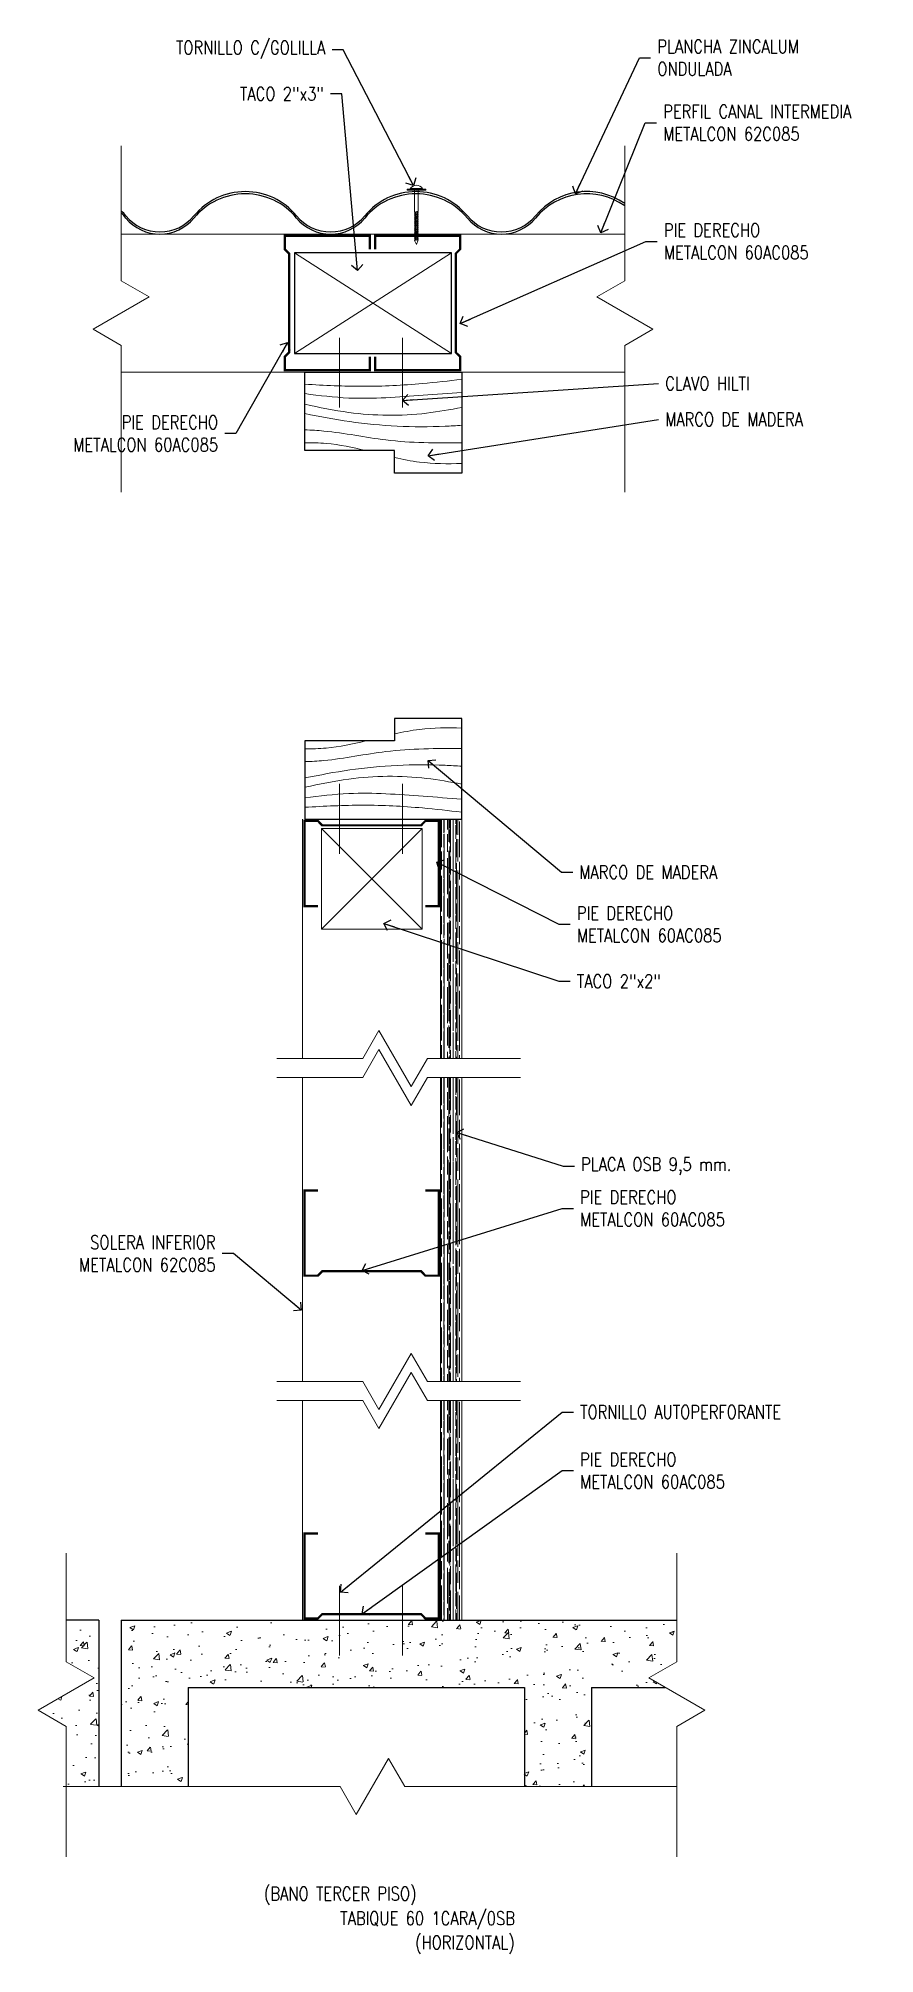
# Model space of a CAD drawing. Header units: metres. Extents: x -40 to 265, y 63 to 163.
# Drawn here: x -36.419 to -36.046, y 74.436 to 75.291 of the extents above; entities that cross this region are included whole.
import ezdxf

# ---------------------------------------------------------------- set-up
doc = ezdxf.new("R2010")
doc.units = ezdxf.units.M
doc.header["$LTSCALE"] = 5
doc.header["$MEASUREMENT"] = 0
doc.linetypes.add('CENTER', pattern=[2, 1.25, -0.25, 0.25, -0.25])
doc.layers.get('0').update_dxf_attribs({"color": 30})
for name, color, linetype, lineweight in [('A-ANNO-SYMB', 3, 'Continuous', 18), ('A-ANNO-TEXT', 3, 'Continuous', 18), ('A-DETL-MBND', 3, 'Continuous', 18), ('A-DETL-MCUT', 4, 'Continuous', 25), ('A-DETL-PATT', 8, 'Continuous', 18)]:
    doc.layers.add(name, color=color, linetype=linetype, lineweight=lineweight)
doc.styles.add('E-ROMANS', font='romans.shx', dxfattribs={"width": 0.8})
doc.dimstyles.new('E-0001_ARW_18', dxfattribs={"dimscale": 0.001, "dimtxt": 1.8, "dimasz": 1.8, "dimexe": 0.9, "dimexo": 0.6, "dimgap": 0.9, "dimtad": 0, "dimdec": 0, "dimlfac": 1000, "dimzin": 0, "dimdsep": 46, "dimtxsty": 'E-ROMANS', "dimblk": 'OPEN90', "dimcen": 0.9, "dimclrd": 256, "dimclre": 256, "dimclrt": 256, "dimadec": 0, "dimazin": 0, "dimtfac": 1, "dimtdec": 0, "dimtmove": 1, "dimatfit": 3, "dimldrblk": 'OPEN90', "dimfxl": 1, "dimtfill": 1, "dimtolj": 1, "dimtzin": 0, "dimarcsym": 0})
pattern_1 = [(50, (0.703866, 8.852266), (0.0215178055, -0.001882564), [0.00225, -0.02475]), (355, (0.703866, 8.852266), (-0.00416254, 0.022565764), [0.0018, -0.0198]), (100.4514, (0.70566, 8.85211), (0.0173552815, 0.020683186), [0.001912206, -0.0210342634]), (46.1842, (0.703866, 8.858266), (0.032017231, -0.00496557), [0.003375, -0.037125]), (96.6356, (0.706534, 8.857853), (0.028039881, 0.029223536), [0.002868309, -0.03155139]), (351.1842, (0.703866, 8.858266), (0.028039858, 0.029223558), [0.0027, -0.0297]), (21, (0.706866, 8.856766), (0.0179072116, -0.0120785667), [0.00225, -0.02475]), (326, (0.706866, 8.856766), (0.00729946, 0.0217545014), [0.0018, -0.0198]), (71.4514, (0.708358, 8.85576), (0.025206679, 0.009675915), [0.001912206, -0.0210342634]), (37.5, (0.703866, 8.852266), (0.00036479566, 0.0099868156), [0, -0.01956, 0, -0.0201, 0, -0.019875]), (7.5, (0.703866, 8.852266), (0.0078920861, 0.0118323514), [0, -0.01146, 0, -0.01911, 0, -0.007575]), (327.5, (0.697176, 8.852266), (0.0160146731, -0.00067664615), [0, -0.0075, 0, -0.0234, 0, -0.03105]), (317.5, (0.694176, 8.852266), (0.017495585, 0.0030031495), [0, -0.00975, 0, -0.01554, 0, -0.02205])]
pattern_2 = [(90, (0, 8.9333918), (-0.002, 0.0044), [0.03, -0.004, 0.01, -0.002]), (90, (-0.001, 8.9360518), (-0.00266, -0.002), [0.006, -0.00066, 0.012, -0.0015]), (90, (-0.0017, 8.9343918), (-0.00134, 0.0104), [0.016, -0.0028, 0.008, -0.002])]

msp = doc.modelspace()

# ---------------------------------------------------------------- texts
at = {"layer": 'A-ANNO-TEXT', "char_height": 0.006, "style": 'E-ROMANS'}
for s, insert, attachment_point in [('TORNILLO C/GOLILLA', (-36.291121, 75.286221), 6), ('PLANCHA ZINCALUM\\PONDULADA', (-36.142909, 75.282717), 4), ('TACO 2"x3"', (-36.291776, 75.266586), 6), ('PERFIL CANAL INTERMEDIA\\PMETALCON 62C085', (-36.140306, 75.253686), 4), ('PIE DERECHO \\PMETALCON 60AC085', (-36.139988, 75.200719), 4), ('CLAVO HILTI', (-36.139406, 75.137274), 4), ('PIE DERECHO \\PMETALCON 60AC085', (-36.338989, 75.11491), 6), ('MARCO DE MADERA', (-36.139406, 75.121242), 4), ('MARCO DE MADERA', (-36.177695, 74.919056), 4), ('PIE DERECHO \\PMETALCON 60AC085', (-36.178844, 74.895787), 4), ('TACO 2"x2"', (-36.178844, 74.870357), 4), ('PLACA OSB 9,5 mm.', (-36.176935, 74.787753), 4), ('PIE DERECHO \\PMETALCON 60AC085', (-36.177381, 74.76897), 4), ('SOLERA INFERIOR \\PMETALCON 62C085', (-36.340126, 74.748778), 6), ('TORNILLO AUTOPERFORANTE', (-36.177381, 74.678046), 4), ('PIE DERECHO \\PMETALCON 60AC085', (-36.177381, 74.65187), 4), ('(BANO TERCER PISO)', (-36.250415, 74.462009), 6), ('TABIQUE 60 1CARA/0SB', (-36.206506, 74.451016), 6), ('(HORIZONTAL)', (-36.206625, 74.4402), 6)]:
    msp.add_mtext(s, dxfattribs=dict(at, insert=insert, attachment_point=attachment_point))

# ---------------------------------------------------------------- blocks, each defined once
blk = doc.blocks.new('_Open90')
at = {"color": 0, "linetype": 'ByBlock', "lineweight": -2}
for p, q in [((0, 0), (-1, 0)), ((-0.5, 0.5), (0, 0)), ((0, 0), (-0.5, -0.5))]:
    blk.add_line(p, q, dxfattribs=at)

# ---------------------------------------------------------------- hatches: boundary and pattern name
at = {"layer": 'A-DETL-PATT'}
h = msp.add_hatch(dxfattribs=at)
h.set_pattern_fill('AR-RROOF', color=256, scale=0.002, angle=90, style=0)
h.set_pattern_definition(pattern_2)
h.paths.add_polyline_path([(-36.230209, 74.942666), (-36.239709, 74.942666), (-36.239709, 74.835948), (-36.230209, 74.835948)])
h = msp.add_hatch(dxfattribs=at)
h.set_pattern_fill('AR-RROOF', color=256, scale=0.002, angle=90, style=0)
h.set_pattern_definition(pattern_2)
h.paths.add_polyline_path([(-36.239709, 74.691736), (-36.230209, 74.691736), (-36.230209, 74.827438), (-36.239709, 74.827438)])
h = msp.add_hatch(dxfattribs=at)
h.set_pattern_fill('AR-RROOF', color=256, scale=0.002, angle=90, style=0)
h.set_pattern_definition(pattern_2)
h.paths.add_polyline_path([(-36.239709, 74.585117), (-36.230209, 74.585117), (-36.230209, 74.683226), (-36.239709, 74.683226)])
h = msp.add_hatch(dxfattribs=at)
h.set_pattern_fill('AR-CONC', color=256, scale=0.003, style=0)
h.set_pattern_definition(pattern_1)
h.paths.add_polyline_path([(-36.392281, 74.585117), (-36.406719, 74.585117), (-36.406719, 74.566539), (-36.394219, 74.559323), (-36.419219, 74.544889), (-36.406719, 74.537672), (-36.406719, 74.510818), (-36.392281, 74.510818)])
h = msp.add_hatch(dxfattribs=at)
h.set_pattern_fill('AR-CONC', color=256, scale=0.003, style=0)
h.set_pattern_definition(pattern_1)
h.paths.add_polyline_path([(-36.382281, 74.585117), (-36.382281, 74.510818), (-36.352281, 74.510818), (-36.352281, 74.555117), (-36.202281, 74.555117), (-36.202281, 74.510818), (-36.172281, 74.510818), (-36.172281, 74.555117), (-36.139444, 74.555117), (-36.14673, 74.559323), (-36.13423, 74.566539), (-36.13423, 74.585117)])

# ---------------------------------------------------------------- linework, layer by layer
at = {"layer": 'A-ANNO-SYMB'}
for p, q in [((-36.382174, 75.18315), (-36.382174, 75.243357)), ((-36.157474, 75.18315), (-36.157474, 75.243357)), ((-36.304824, 75.150645), (-36.234824, 75.195645)), ((-36.304824, 75.195645), (-36.234824, 75.150645)), ((-36.369674, 75.175933), (-36.382174, 75.18315)), ((-36.169974, 75.175933), (-36.157474, 75.18315)), ((-36.394674, 75.161499), (-36.369674, 75.175933)), ((-36.144974, 75.161499), (-36.169974, 75.175933)), ((-36.382174, 75.154282), (-36.394674, 75.161499)), ((-36.157474, 75.154282), (-36.144974, 75.161499)), ((-36.382174, 75.088772), (-36.382174, 75.154282)), ((-36.157474, 75.088772), (-36.157474, 75.154282)), ((-36.29288, 74.893559), (-36.24788, 74.938559)), ((-36.29288, 74.938559), (-36.24788, 74.893559)), ((-36.274412, 74.835948), (-36.267195, 74.848448)), ((-36.267195, 74.848448), (-36.252761, 74.823448)), ((-36.312744, 74.835948), (-36.274412, 74.835948)), ((-36.274412, 74.827438), (-36.267195, 74.839938)), ((-36.267195, 74.839938), (-36.252761, 74.814938)), ((-36.252761, 74.823448), (-36.245544, 74.835948)), ((-36.245544, 74.835948), (-36.204022, 74.835948)), ((-36.312744, 74.827438), (-36.274412, 74.827438)), ((-36.252761, 74.814938), (-36.245544, 74.827438)), ((-36.245544, 74.827438), (-36.204022, 74.827438)), ((-36.267195, 74.679236), (-36.252761, 74.704236)), ((-36.252761, 74.704236), (-36.245544, 74.691736)), ((-36.312744, 74.691736), (-36.274412, 74.691736)), ((-36.274412, 74.691736), (-36.267195, 74.679236)), ((-36.267195, 74.670726), (-36.252761, 74.695726)), ((-36.252761, 74.695726), (-36.245544, 74.683226)), ((-36.245544, 74.691736), (-36.204022, 74.691736)), ((-36.312744, 74.683226), (-36.274412, 74.683226)), ((-36.274412, 74.683226), (-36.267195, 74.670726)), ((-36.245544, 74.683226), (-36.204022, 74.683226)), ((-36.406719, 74.566539), (-36.406719, 74.615035)), ((-36.13423, 74.566539), (-36.13423, 74.615035)), ((-36.394219, 74.559323), (-36.406719, 74.566539)), ((-36.14673, 74.559323), (-36.13423, 74.566539)), ((-36.419219, 74.544889), (-36.394219, 74.559323)), ((-36.12173, 74.544889), (-36.14673, 74.559323)), ((-36.406719, 74.537672), (-36.419219, 74.544889)), ((-36.13423, 74.537672), (-36.12173, 74.544889)), ((-36.406719, 74.479402), (-36.406719, 74.537672)), ((-36.13423, 74.479402), (-36.13423, 74.537672)), ((-36.277304, 74.498318), (-36.262871, 74.523318)), ((-36.262871, 74.523318), (-36.255654, 74.510818)), ((-36.408103, 74.510818), (-36.284521, 74.510818)), ((-36.284521, 74.510818), (-36.277304, 74.498318)), ((-36.255654, 74.510818), (-36.13423, 74.510818))]:
    msp.add_line(p, q, dxfattribs=at)
at = {"layer": 'A-DETL-MBND'}
for p, q in [((-36.254555, 75.223527), (-36.254555, 75.224076)), ((-36.251259, 75.224076), (-36.251259, 75.224351)), ((-36.251259, 75.223527), (-36.251259, 75.213805)), ((-36.249611, 75.224076), (-36.249611, 75.224351)), ((-36.249611, 75.21419), (-36.249611, 75.223527)), ((-36.246315, 75.223527), (-36.246315, 75.224076)), ((-36.157474, 75.203928), (-36.382174, 75.203928)), ((-36.157474, 75.142355), (-36.382174, 75.142355)), ((-36.301281, 74.835948), (-36.301281, 74.942666)), ((-36.239709, 74.835948), (-36.239709, 74.942666)), ((-36.230209, 74.942666), (-36.230209, 74.835948)), ((-36.301281, 74.827438), (-36.301281, 74.691736)), ((-36.239709, 74.827438), (-36.239709, 74.691736)), ((-36.230209, 74.827438), (-36.230209, 74.691736)), ((-36.301281, 74.683226), (-36.301281, 74.585117)), ((-36.239709, 74.683226), (-36.239709, 74.585117)), ((-36.230209, 74.683226), (-36.230209, 74.585117))]:
    msp.add_line(p, q, dxfattribs=at)
at = {"layer": 'A-DETL-MBND', "linetype": 'CENTER'}
for p, q in [((-36.284748, 75.157624), (-36.284748, 75.126473)), ((-36.256607, 75.157624), (-36.256607, 75.126473)), ((-36.284748, 74.927327), (-36.284748, 74.958478)), ((-36.256607, 74.927327), (-36.256607, 74.958478)), ((-36.284748, 74.600456), (-36.284748, 74.569305)), ((-36.256607, 74.600456), (-36.256607, 74.569305))]:
    msp.add_line(p, q, dxfattribs=at)
at = {"layer": 'A-DETL-MBND'}
for points in [[(-36.254555, 75.224076), (-36.246315, 75.224076)], [(-36.254555, 75.223527), (-36.246315, 75.223527)], [(-36.253182, 75.224351), (-36.247688, 75.224351)], [(-36.249611, 75.21419), (-36.251259, 75.213805)], [(-36.251259, 75.213805), (-36.250833, 75.213697), (-36.250026, 75.213886), (-36.249611, 75.213581), (-36.251259, 75.213196)], [(-36.250833, 75.213697), (-36.251259, 75.213196), (-36.250833, 75.213088)], [(-36.250833, 75.213088), (-36.251259, 75.212587), (-36.250833, 75.21248)], [(-36.249611, 75.212973), (-36.251259, 75.212587)], [(-36.250833, 75.21248), (-36.251259, 75.211979), (-36.250833, 75.211871)], [(-36.249611, 75.212364), (-36.251259, 75.211979)], [(-36.250833, 75.211871), (-36.251259, 75.21137), (-36.250833, 75.211262)], [(-36.249611, 75.211755), (-36.251259, 75.21137)], [(-36.250026, 75.213277), (-36.250833, 75.213088)], [(-36.250026, 75.212668), (-36.250833, 75.21248)], [(-36.250026, 75.21206), (-36.250833, 75.211871)], [(-36.249611, 75.21419), (-36.250026, 75.213886)], [(-36.249611, 75.213581), (-36.250026, 75.213277)], [(-36.249611, 75.212973), (-36.250026, 75.213277)], [(-36.249611, 75.212973), (-36.250026, 75.212668)], [(-36.249611, 75.212364), (-36.250026, 75.212668)], [(-36.249611, 75.212364), (-36.250026, 75.21206)], [(-36.249611, 75.211755), (-36.250026, 75.21206)], [(-36.249611, 75.211755), (-36.250026, 75.211451)], [(-36.250833, 75.211262), (-36.251259, 75.210761), (-36.250833, 75.210654)], [(-36.249611, 75.211147), (-36.251259, 75.210761)], [(-36.250833, 75.210654), (-36.251259, 75.210153), (-36.250833, 75.210045)], [(-36.249611, 75.210538), (-36.251259, 75.210153)], [(-36.250833, 75.210045), (-36.251259, 75.209544), (-36.250833, 75.209436)], [(-36.249611, 75.209929), (-36.251259, 75.209544)], [(-36.250833, 75.209436), (-36.251259, 75.208935), (-36.250833, 75.208828)], [(-36.249611, 75.209321), (-36.251259, 75.208935)], [(-36.250833, 75.208828), (-36.251259, 75.208327), (-36.250833, 75.208219)], [(-36.249611, 75.208712), (-36.251259, 75.208327)], [(-36.250833, 75.208219), (-36.251259, 75.207718), (-36.250833, 75.20761)], [(-36.249611, 75.208103), (-36.251259, 75.207718)], [(-36.250833, 75.20761), (-36.251259, 75.207109), (-36.250833, 75.207002)], [(-36.251259, 75.207109), (-36.249611, 75.207495), (-36.250026, 75.20719), (-36.249611, 75.206886), (-36.251259, 75.206501)], [(-36.250833, 75.207002), (-36.251259, 75.206501), (-36.250833, 75.206393)], [(-36.250833, 75.206393), (-36.251259, 75.205892), (-36.250833, 75.205784)], [(-36.249611, 75.206277), (-36.251259, 75.205892)], [(-36.250833, 75.205784), (-36.251259, 75.205283), (-36.250833, 75.205176)], [(-36.249611, 75.205669), (-36.251259, 75.205283)], [(-36.249999, 75.205345), (-36.249611, 75.20506), (-36.251259, 75.204675)], [(-36.251259, 75.205283), (-36.250997, 75.205345)], [(-36.251207, 75.205345), (-36.251259, 75.205283), (-36.250833, 75.205176)], [(-36.250833, 75.205176), (-36.251259, 75.204675), (-36.250833, 75.204567)], [(-36.249611, 75.20506), (-36.251259, 75.204675)], [(-36.250833, 75.204567), (-36.251259, 75.204066), (-36.250833, 75.203958)], [(-36.249611, 75.204451), (-36.251259, 75.204066)], [(-36.250833, 75.203958), (-36.251259, 75.203457), (-36.250833, 75.20335)], [(-36.249611, 75.203843), (-36.251259, 75.203457)], [(-36.250833, 75.20335), (-36.251259, 75.202849), (-36.250833, 75.202741)], [(-36.249611, 75.203234), (-36.251259, 75.202849)], [(-36.250026, 75.211451), (-36.250833, 75.211262)], [(-36.250026, 75.210842), (-36.250833, 75.210654)], [(-36.250026, 75.210234), (-36.250833, 75.210045)], [(-36.250026, 75.209625), (-36.250833, 75.209436)], [(-36.250026, 75.209016), (-36.250833, 75.208828)], [(-36.250026, 75.208408), (-36.250833, 75.208219)], [(-36.250026, 75.207799), (-36.250833, 75.20761)], [(-36.250026, 75.20719), (-36.250833, 75.207002)], [(-36.250026, 75.206582), (-36.250833, 75.206393)], [(-36.250026, 75.205973), (-36.250833, 75.205784)], [(-36.250026, 75.205364), (-36.250833, 75.205176)], [(-36.25011, 75.205345), (-36.250833, 75.205176)], [(-36.250026, 75.204756), (-36.250833, 75.204567)], [(-36.250026, 75.204147), (-36.250833, 75.203958)], [(-36.250026, 75.203538), (-36.250833, 75.20335)], [(-36.249611, 75.211147), (-36.250026, 75.211451)], [(-36.249611, 75.211147), (-36.250026, 75.210842)], [(-36.249611, 75.210538), (-36.250026, 75.210842)], [(-36.249611, 75.210538), (-36.250026, 75.210234)], [(-36.249611, 75.209929), (-36.250026, 75.210234)], [(-36.249611, 75.209929), (-36.250026, 75.209625)], [(-36.249611, 75.209321), (-36.250026, 75.209625)], [(-36.249611, 75.209321), (-36.250026, 75.209016)], [(-36.249611, 75.208712), (-36.250026, 75.209016)], [(-36.249611, 75.208712), (-36.250026, 75.208408)], [(-36.249611, 75.208103), (-36.250026, 75.208408)], [(-36.249611, 75.208103), (-36.250026, 75.207799)], [(-36.249611, 75.207495), (-36.250026, 75.207799)], [(-36.249611, 75.206886), (-36.250026, 75.206582)], [(-36.249611, 75.206277), (-36.250026, 75.206582)], [(-36.249611, 75.206277), (-36.250026, 75.205973)], [(-36.249611, 75.205669), (-36.250026, 75.205973)], [(-36.249611, 75.205669), (-36.250026, 75.205364)], [(-36.249611, 75.20506), (-36.250026, 75.205364)], [(-36.249611, 75.20506), (-36.250026, 75.204756)], [(-36.249611, 75.20506), (-36.250026, 75.204756)], [(-36.249611, 75.204451), (-36.250026, 75.204756)], [(-36.249611, 75.204451), (-36.250026, 75.204147)], [(-36.249611, 75.203843), (-36.250026, 75.204147)], [(-36.249611, 75.203843), (-36.250026, 75.203538)], [(-36.249611, 75.203234), (-36.250026, 75.203538)], [(-36.249611, 75.203234), (-36.250026, 75.20293)], [(-36.250833, 75.202741), (-36.251259, 75.20224), (-36.250833, 75.202132)], [(-36.249611, 75.202625), (-36.251259, 75.20224)], [(-36.250833, 75.202132), (-36.251259, 75.201631), (-36.250833, 75.201524)], [(-36.249611, 75.202017), (-36.251259, 75.201631)], [(-36.250833, 75.201524), (-36.251259, 75.201023)], [(-36.249611, 75.201408), (-36.251259, 75.201023)], [(-36.251259, 75.201023), (-36.250429, 75.199351)], [(-36.250026, 75.20293), (-36.250833, 75.202741)], [(-36.250026, 75.202321), (-36.250833, 75.202132)], [(-36.250026, 75.201712), (-36.250833, 75.201524)], [(-36.249611, 75.201408), (-36.250429, 75.199351)], [(-36.249611, 75.202625), (-36.250026, 75.20293)], [(-36.249611, 75.202625), (-36.250026, 75.202321)], [(-36.249611, 75.202017), (-36.250026, 75.202321)], [(-36.249611, 75.202017), (-36.250026, 75.201712)], [(-36.249611, 75.201408), (-36.250026, 75.201712)]]:
    msp.add_lwpolyline(points, dxfattribs=at)
msp.add_lwpolyline([(-36.24788, 74.938559), (-36.29288, 74.938559), (-36.29288, 74.893559), (-36.24788, 74.893559)], close=True, dxfattribs=at)
msp.add_arc((-36.250435, 75.222291), 0.003433, 36.869898, 143.130102, dxfattribs=at)
at = {"layer": 'A-DETL-MCUT'}
for p, q in [((-36.392281, 74.585117), (-36.406719, 74.585117)), ((-36.392281, 74.585117), (-36.392281, 74.510818)), ((-36.392281, 74.585117), (-36.392281, 74.510818)), ((-36.382281, 74.585117), (-36.13423, 74.585117)), ((-36.382281, 74.585117), (-36.382281, 74.510818)), ((-36.352281, 74.555117), (-36.352281, 74.510818)), ((-36.352281, 74.555117), (-36.202281, 74.555117)), ((-36.202281, 74.555117), (-36.202281, 74.510818)), ((-36.172281, 74.555117), (-36.139444, 74.555117)), ((-36.172281, 74.555117), (-36.172281, 74.510818))]:
    msp.add_line(p, q, dxfattribs=at)
at = {"layer": 'A-DETL-MCUT', "const_width": 0.001}
for points in [[(-36.271234, 75.197201), (-36.271234, 75.203201), (-36.309234, 75.203201), (-36.309234, 75.197201), (-36.307258, 75.195256), (-36.307258, 75.162201), (-36.307258, 75.151145), (-36.309234, 75.149201), (-36.309234, 75.143201), (-36.271234, 75.143201), (-36.271234, 75.149201)], [(-36.268919, 75.197201), (-36.268919, 75.203201), (-36.230919, 75.203201), (-36.230919, 75.197201), (-36.232896, 75.195256), (-36.232896, 75.162201), (-36.232896, 75.151145), (-36.230919, 75.149201), (-36.230919, 75.143201), (-36.268919, 75.143201), (-36.268919, 75.149201)], [(-36.246436, 74.903939), (-36.240436, 74.903939), (-36.240436, 74.941939), (-36.246436, 74.941939), (-36.24838, 74.939963), (-36.281436, 74.939963), (-36.292491, 74.939963), (-36.294436, 74.941939), (-36.300436, 74.941939), (-36.300436, 74.903939), (-36.294436, 74.903939)], [(-36.246436, 74.776907), (-36.240436, 74.776907), (-36.240436, 74.738907), (-36.246436, 74.738907), (-36.24838, 74.740883), (-36.281436, 74.740883), (-36.292491, 74.740883), (-36.294436, 74.738907), (-36.300436, 74.738907), (-36.300436, 74.776907), (-36.294436, 74.776907)], [(-36.246436, 74.623843), (-36.240436, 74.623843), (-36.240436, 74.585843), (-36.246436, 74.585843), (-36.24838, 74.58782), (-36.281436, 74.58782), (-36.292491, 74.58782), (-36.294436, 74.585843), (-36.300436, 74.585843), (-36.300436, 74.623843), (-36.294436, 74.623843)]]:
    msp.add_lwpolyline(points, dxfattribs=at)
at = {"layer": 'A-DETL-MCUT'}
for points in [[(-36.234824, 75.195645), (-36.304824, 75.195645), (-36.304824, 75.150645), (-36.234824, 75.150645)], [(-36.300209, 75.142285), (-36.230209, 75.142285), (-36.230209, 75.097285), (-36.260209, 75.097285), (-36.260209, 75.107285), (-36.300209, 75.107285)], [(-36.300209, 74.942666), (-36.230209, 74.942666), (-36.230209, 74.987666), (-36.260209, 74.987666), (-36.260209, 74.977666), (-36.300209, 74.977666)]]:
    msp.add_lwpolyline(points, close=True, dxfattribs=at)
for centre, radius, start, end in [((-36.326833, 75.193267), 0.029661, 39.424063, 140.575937), ((-36.326833, 75.192267), 0.029661, 39.424063, 140.575937), ((-36.250633, 75.193267), 0.029661, 39.424063, 140.575937), ((-36.250633, 75.192267), 0.029661, 39.424063, 140.575937), ((-36.174433, 75.193267), 0.029661, 55.126746, 140.575937), ((-36.174433, 75.192267), 0.029661, 55.126746, 140.575937), ((-36.403033, 75.193267), 0.029661, 39.424063, 45.310147), ((-36.403033, 75.192267), 0.029661, 39.424063, 45.310147), ((-36.364933, 75.224589), 0.019661, 219.424063, 320.575937), ((-36.288733, 75.224589), 0.019661, 219.424063, 320.575937), ((-36.212533, 75.224589), 0.019661, 219.424063, 320.575937), ((-36.364933, 75.223589), 0.019661, 219.424063, 320.575937), ((-36.288733, 75.223589), 0.019661, 219.424063, 320.575937), ((-36.212533, 75.223589), 0.019661, 219.424063, 320.575937)]:
    msp.add_arc(centre, radius, start, end, dxfattribs=at)
at = {"layer": 'A-DETL-PATT'}
for points, knots in [([(-36.300209, 75.136924), (-36.291547, 75.136396), (-36.274074, 75.135557), (-36.250675, 75.136732), (-36.236058, 75.138406), (-36.230209, 75.139127)], [0.009354785, 0.009354785, 0.009354785, 0.009354785, 0.03537207, 0.061827822, 0.079508358, 0.079508358, 0.079508358, 0.079508358]), ([(-36.300209, 75.13271), (-36.293703, 75.131845), (-36.276192, 75.129734), (-36.252758, 75.131644), (-36.23596, 75.132829), (-36.230209, 75.133228)], [0.003837012, 0.003837012, 0.003837012, 0.003837012, 0.02348313, 0.056693532, 0.073999908, 0.073999908, 0.073999908, 0.073999908]), ([(-36.300209, 75.128), (-36.293732, 75.12656), (-36.275907, 75.122831), (-36.252056, 75.12263), (-36.235421, 75.12554), (-36.230209, 75.126596)], [0.004217492, 0.004217492, 0.004217492, 0.004217492, 0.02410572, 0.058831224, 0.074780849, 0.074780849, 0.074780849, 0.074780849]), ([(-36.300209, 75.123802), (-36.293578, 75.122483), (-36.272981, 75.118555), (-36.249366, 75.117413), (-36.232695, 75.118425), (-36.230209, 75.118605)], [0.004199157, 0.004199157, 0.004199157, 0.004199157, 0.024476426, 0.067095763, 0.074575759, 0.074575759, 0.074575759, 0.074575759]), ([(-36.300209, 75.116544), (-36.297375, 75.116451), (-36.285259, 75.115769), (-36.262196, 75.110725), (-36.241545, 75.110618), (-36.230209, 75.110739)], [0.014240088, 0.014240088, 0.014240088, 0.014240088, 0.022747998, 0.050691002, 0.084591601, 0.084591601, 0.084591601, 0.084591601]), ([(-36.300209, 75.110793), (-36.297061, 75.110831), (-36.287898, 75.110648), (-36.278911, 75.108711), (-36.273016, 75.107285)], [0.00900624, 0.00900624, 0.00900624, 0.00900624, 0.018437602, 0.03654923, 0.03654923, 0.03654923, 0.03654923]), ([(-36.260209, 75.104175), (-36.25651, 75.103342), (-36.246617, 75.101419), (-36.236534, 75.101351), (-36.230209, 75.101539)], [0.049664349, 0.049664349, 0.049664349, 0.049664349, 0.061006173, 0.079906749, 0.079906749, 0.079906749, 0.079906749]), ([(-36.260209, 74.980776), (-36.25651, 74.981609), (-36.246617, 74.983532), (-36.236534, 74.983599), (-36.230209, 74.983411)], [0.049664349, 0.049664349, 0.049664349, 0.049664349, 0.061006173, 0.079906749, 0.079906749, 0.079906749, 0.079906749]), ([(-36.300209, 74.974158), (-36.297061, 74.97412), (-36.287898, 74.974302), (-36.278911, 74.97624), (-36.273016, 74.977666)], [0.00900624, 0.00900624, 0.00900624, 0.00900624, 0.018437602, 0.03654923, 0.03654923, 0.03654923, 0.03654923]), ([(-36.300209, 74.968407), (-36.297375, 74.9685), (-36.285259, 74.969181), (-36.262196, 74.974226), (-36.241545, 74.974333), (-36.230209, 74.974212)], [0.014240088, 0.014240088, 0.014240088, 0.014240088, 0.022747998, 0.050691002, 0.084591601, 0.084591601, 0.084591601, 0.084591601]), ([(-36.300209, 74.961149), (-36.293578, 74.962467), (-36.272981, 74.966396), (-36.249366, 74.967538), (-36.232695, 74.966526), (-36.230209, 74.966346)], [0.004199157, 0.004199157, 0.004199157, 0.004199157, 0.024476426, 0.067095763, 0.074575759, 0.074575759, 0.074575759, 0.074575759]), ([(-36.300209, 74.956951), (-36.293732, 74.958391), (-36.275907, 74.962119), (-36.252056, 74.96232), (-36.235421, 74.959411), (-36.230209, 74.958355)], [0.004217492, 0.004217492, 0.004217492, 0.004217492, 0.02410572, 0.058831224, 0.074780849, 0.074780849, 0.074780849, 0.074780849]), ([(-36.300209, 74.952241), (-36.293703, 74.953105), (-36.276192, 74.955216), (-36.252758, 74.953307), (-36.23596, 74.952122), (-36.230209, 74.951723)], [0.003837012, 0.003837012, 0.003837012, 0.003837012, 0.02348313, 0.056693532, 0.073999908, 0.073999908, 0.073999908, 0.073999908]), ([(-36.300209, 74.948027), (-36.291547, 74.948555), (-36.274074, 74.949394), (-36.250675, 74.948218), (-36.236058, 74.946545), (-36.230209, 74.945824)], [0.009354785, 0.009354785, 0.009354785, 0.009354785, 0.03537207, 0.061827822, 0.079508358, 0.079508358, 0.079508358, 0.079508358])]:
    msp.add_open_spline(points, degree=3, knots=knots, dxfattribs=at)

msp.set_redraw_order([(e.dxf.handle, doc.entitydb.next_handle()) for e in msp.query("TEXT MTEXT ATTDEF DIMENSION ARC_DIMENSION")])  # texts and dimensions are drawn at this point

# ---------------------------------------------------------------- leaders
at = {"layer": 'A-ANNO-SYMB', "annotation_type": 0, "has_hookline": 1}
for points, hookline_direction, text_width in [([(-36.251805, 75.225652), (-36.283121, 75.286221), (-36.288121, 75.286221)], 1, 0.074743), ([(-36.179478, 75.221966), (-36.150909, 75.282717), (-36.145909, 75.282717)], 0, 0.069486), ([(-36.276696, 75.18769), (-36.283776, 75.266586), (-36.288776, 75.266586)], 1, 0.041143), ([(-36.168159, 75.204547), (-36.148306, 75.253686), (-36.143306, 75.253686)], 0, 0.0944), ([(-36.230854, 75.163994), (-36.147988, 75.200719), (-36.142988, 75.200719)], 0, 0.071314), ([(-36.307927, 75.155503), (-36.330989, 75.11491), (-36.335989, 75.11491)], 1, 0.071314), ([(-36.256613, 75.129711), (-36.142406, 75.137274)], 0, 0.041371), ([(-36.245249, 75.104996), (-36.142406, 75.121242)], 0, 0.069486), ([(-36.245249, 74.968968), (-36.185695, 74.919056), (-36.180695, 74.919056)], 0, 0.069486), ([(-36.241393, 74.923532), (-36.186844, 74.895787), (-36.181844, 74.895787)], 0, 0.071314), ([(-36.264934, 74.896194), (-36.186844, 74.870357), (-36.181844, 74.870357)], 0, 0.041143), ([(-36.232401, 74.802844), (-36.184935, 74.787753), (-36.179935, 74.787753)], 0, 0.076114), ([(-36.274671, 74.741187), (-36.185381, 74.76897), (-36.180381, 74.76897)], 0, 0.071314), ([(-36.301852, 74.723534), (-36.332126, 74.748778), (-36.337126, 74.748778)], 1, 0.0672), ([(-36.284388, 74.597604), (-36.185381, 74.678046), (-36.180381, 74.678046)], 0, 0.100114), ([(-36.274671, 74.587894), (-36.185381, 74.65187), (-36.180381, 74.65187)], 0, 0.071314)]:
    msp.add_leader(points, dimstyle='E-0001_ARW_18', override={"dimscale": 1, "dimtxt": 0.06, "dimasz": 0.005, "dimexe": 0.0015, "dimexo": 0.0005, "dimgap": 0.003, "dimtad": 0, "dimtxsty": 'E-ROMANS', "dimcen": 0.5, "dimclrd": 1, "dimclre": 1, "dimclrt": 2, "dimtfac": 0.5, "dimtofl": 0}, dxfattribs=dict(at, hookline_direction=hookline_direction, text_width=text_width))

doc.saveas('drawing.dxf')
